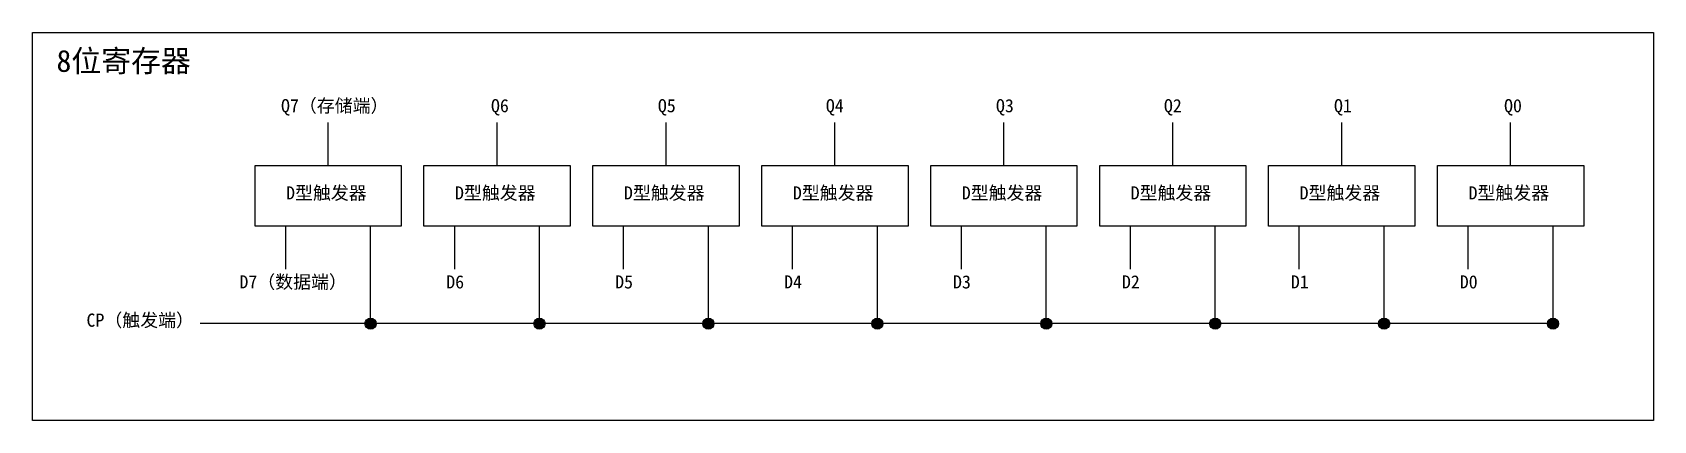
# Model space of a CAD drawing. Header units: inches. Extents: x -6 to 965, y -428 to -142.
# Drawn here: x -5.3 to 68.8, y -359 to -341.3 of the extents above; entities that cross this region are included whole.
import ezdxf

# ---------------------------------------------------------------- set-up
doc = ezdxf.new("R2010")
doc.units = ezdxf.units.IN
doc.header["$MEASUREMENT"] = 0
doc.styles.get("Standard").update_dxf_attribs({"font": 'arial.ttf'})

msp = doc.modelspace()

# ---------------------------------------------------------------- texts
at = {"color": 85, "true_color": 0x58ba48, "attachment_point": 1}
for s, width, insert, char_height in [('{\\fSimSun|b0|i0|c134|p2;8位寄存器}', 10.47377, (-4.177, -342.12), 1), ('{\\fSimSun|b0|i0|c134|p2;   D型触发器}', 6.43043, (5.089, -348.344), 0.6), ('{\\fSimSun|b0|i0|c134|p2;   D型触发器}', 6.43043, (12.807, -348.344), 0.6), ('{\\fSimSun|b0|i0|c134|p2;   D型触发器}', 6.43043, (20.525, -348.344), 0.6), ('{\\fSimSun|b0|i0|c134|p2;   D型触发器}', 6.43043, (28.243, -348.344), 0.6), ('{\\fSimSun|b0|i0|c134|p2;   D型触发器}', 6.43043, (35.961, -348.344), 0.6), ('{\\fSimSun|b0|i0|c134|p2;   D型触发器}', 6.43043, (43.679, -348.344), 0.6), ('{\\fSimSun|b0|i0|c134|p2;   D型触发器}', 6.43043, (51.397, -348.344), 0.6), ('{\\fSimSun|b0|i0|c134|p2;   D型触发器}', 6.43043, (59.115, -348.344), 0.6)]:
    msp.add_mtext_dynamic_manual_height_columns(s, width=width, gutter_width=1, heights=[0], dxfattribs=dict(at, insert=insert, char_height=char_height))
at = {"color": 7, "true_color": 0xffffff, "char_height": 0.6, "attachment_point": 1}
for s, width, insert in [('{\\fSimSun|b0|i0|c134|p2;Q7（存储端）}', 6.34393, (6.082, -344.364)), ('{\\fSimSun|b0|i0|c134|p2;Q6}', 6.34393, (15.675, -344.364)), ('{\\fSimSun|b0|i0|c134|p2;Q5}', 6.34393, (23.301, -344.364)), ('{\\fSimSun|b0|i0|c134|p2;Q4}', 6.34393, (30.976, -344.364)), ('{\\fSimSun|b0|i0|c134|p2;Q3}', 6.34393, (38.746, -344.364)), ('{\\fSimSun|b0|i0|c134|p2;Q2}', 6.34393, (46.421, -344.364)), ('{\\fSimSun|b0|i0|c134|p2;Q1}', 6.34393, (54.191, -344.364)), ('{\\fSimSun|b0|i0|c134|p2;Q0}', 6.34393, (61.961, -344.364)), ('{\\fSimSun|b0|i0|c134|p2;D7（数据端）}', 5.53467, (4.182, -352.405)), ('{\\fSimSun|b0|i0|c134|p2;D6}', 5.53467, (13.63, -352.405)), ('{\\fSimSun|b0|i0|c134|p2;D5}', 5.53467, (21.348, -352.405)), ('{\\fSimSun|b0|i0|c134|p2;D4}', 5.53467, (29.066, -352.405)), ('{\\fSimSun|b0|i0|c134|p2;D3}', 5.53467, (36.784, -352.405)), ('{\\fSimSun|b0|i0|c134|p2;D2}', 5.53467, (44.502, -352.405)), ('{\\fSimSun|b0|i0|c134|p2;D1}', 5.53467, (52.22, -352.405)), ('{\\fSimSun|b0|i0|c134|p2;D0}', 5.53467, (59.938, -352.405)), ('{\\fSimSun|b0|i0|c134|p2;CP（触发端）}', 5.71816, (-2.805, -354.152))]:
    msp.add_mtext_dynamic_manual_height_columns(s, width=width, gutter_width=1, heights=[0], dxfattribs=dict(at, insert=insert))

# ---------------------------------------------------------------- hatches: boundary and pattern name
h = msp.add_hatch(color=256)
h.dxf.hatch_style = 1
h.paths.add_polyline_path([(10.173, -354.355, 0.414214), (9.918, -354.61), (10.173, -354.61)])
h.paths.add_polyline_path([(10.173, -354.355), (10.173, -354.61), (10.428, -354.61, 0.414214)])
h.paths.add_polyline_path([(10.428, -354.61), (10.173, -354.61), (9.918, -354.61, 1)])
h = msp.add_hatch(color=256)
h.dxf.hatch_style = 1
h.paths.add_polyline_path([(17.891, -354.355, 0.414214), (17.636, -354.61), (17.891, -354.61)])
h.paths.add_polyline_path([(17.891, -354.355), (17.891, -354.61), (18.146, -354.61, 0.414214)])
h.paths.add_polyline_path([(18.146, -354.61), (17.891, -354.61), (17.636, -354.61, 1)])
h = msp.add_hatch(color=256)
h.dxf.hatch_style = 1
h.paths.add_polyline_path([(25.609, -354.355, 0.414214), (25.354, -354.61), (25.609, -354.61)])
h.paths.add_polyline_path([(25.609, -354.355), (25.609, -354.61), (25.864, -354.61, 0.414214)])
h.paths.add_polyline_path([(25.864, -354.61), (25.609, -354.61), (25.354, -354.61, 1)])
h = msp.add_hatch(color=256)
h.dxf.hatch_style = 1
h.paths.add_polyline_path([(33.327, -354.355, 0.414214), (33.072, -354.61), (33.327, -354.61)])
h.paths.add_polyline_path([(33.327, -354.355), (33.327, -354.61), (33.582, -354.61, 0.414214)])
h.paths.add_polyline_path([(33.582, -354.61), (33.327, -354.61), (33.072, -354.61, 1)])
h = msp.add_hatch(color=256)
h.dxf.hatch_style = 1
h.paths.add_polyline_path([(41.045, -354.355, 0.414214), (40.789, -354.61), (41.045, -354.61)])
h.paths.add_polyline_path([(41.045, -354.355), (41.045, -354.61), (41.3, -354.61, 0.414214)])
h.paths.add_polyline_path([(41.3, -354.61), (41.045, -354.61), (40.789, -354.61, 1)])
h = msp.add_hatch(color=256)
h.dxf.hatch_style = 1
h.paths.add_polyline_path([(48.763, -354.355, 0.414214), (48.507, -354.61), (48.763, -354.61)])
h.paths.add_polyline_path([(48.763, -354.355), (48.763, -354.61), (49.018, -354.61, 0.414214)])
h.paths.add_polyline_path([(49.018, -354.61), (48.763, -354.61), (48.507, -354.61, 1)])
h = msp.add_hatch(color=256)
h.dxf.hatch_style = 1
h.paths.add_polyline_path([(56.481, -354.355, 0.414214), (56.225, -354.61), (56.481, -354.61)])
h.paths.add_polyline_path([(56.481, -354.355), (56.481, -354.61), (56.736, -354.61, 0.414214)])
h.paths.add_polyline_path([(56.736, -354.61), (56.481, -354.61), (56.225, -354.61, 1)])
h = msp.add_hatch(color=256)
h.dxf.hatch_style = 1
h.paths.add_polyline_path([(64.198, -354.355, 0.414214), (63.943, -354.61), (64.198, -354.61)])
h.paths.add_polyline_path([(64.198, -354.355), (64.198, -354.61), (64.454, -354.61, 0.414214)])
h.paths.add_polyline_path([(64.454, -354.61), (64.198, -354.61), (63.943, -354.61, 1)])

# ---------------------------------------------------------------- linework, layer by layer
for p, q in [((8.236, -347.393), (8.236, -345.434)), ((15.954, -347.393), (15.954, -345.434)), ((23.672, -347.393), (23.672, -345.434)), ((31.39, -347.393), (31.39, -345.434)), ((39.108, -347.393), (39.108, -345.434)), ((46.826, -347.393), (46.826, -345.434)), ((54.544, -347.393), (54.544, -345.434)), ((62.262, -347.393), (62.262, -345.434)), ((6.3, -352.127), (6.3, -350.165)), ((10.173, -354.61), (10.173, -350.165)), ((14.017, -352.127), (14.017, -350.165)), ((17.891, -354.61), (17.891, -350.165)), ((21.735, -352.127), (21.735, -350.165)), ((25.609, -354.61), (25.609, -350.165)), ((29.453, -352.127), (29.453, -350.165)), ((33.327, -354.61), (33.327, -350.165)), ((37.171, -352.127), (37.171, -350.165)), ((41.045, -354.61), (41.045, -350.165)), ((44.889, -352.127), (44.889, -350.165)), ((48.763, -354.61), (48.763, -350.165)), ((52.607, -352.127), (52.607, -350.165)), ((56.481, -354.61), (56.481, -350.165)), ((60.325, -352.127), (60.325, -350.165)), ((64.198, -354.61), (64.198, -350.165)), ((64.198, -354.61), (2.387, -354.61))]:
    msp.add_line(p, q)
for points in [[(-5.276, -341.322), (68.793, -341.322), (68.793, -359.033), (-5.276, -359.033)], [(4.896, -347.393), (11.576, -347.393), (11.576, -350.165), (4.896, -350.165)], [(12.614, -347.393), (19.294, -347.393), (19.294, -350.165), (12.614, -350.165)], [(20.332, -347.393), (27.012, -347.393), (27.012, -350.165), (20.332, -350.165)], [(28.05, -347.393), (34.73, -347.393), (34.73, -350.165), (28.05, -350.165)], [(35.768, -347.393), (42.448, -347.393), (42.448, -350.165), (35.768, -350.165)], [(43.486, -347.393), (50.166, -347.393), (50.166, -350.165), (43.486, -350.165)], [(51.204, -347.393), (57.884, -347.393), (57.884, -350.165), (51.204, -350.165)], [(58.922, -347.393), (65.602, -347.393), (65.602, -350.165), (58.922, -350.165)]]:
    msp.add_lwpolyline(points, close=True)
for centre in [(10.173, -354.61), (17.891, -354.61), (25.609, -354.61), (33.327, -354.61), (41.045, -354.61), (48.763, -354.61), (56.481, -354.61), (64.198, -354.61)]:
    msp.add_circle(centre, 0.255)

msp.set_redraw_order([(e.dxf.handle, doc.entitydb.next_handle()) for e in msp.query("TEXT MTEXT ATTDEF DIMENSION ARC_DIMENSION")])  # texts and dimensions are drawn at this point

doc.saveas('drawing.dxf')
